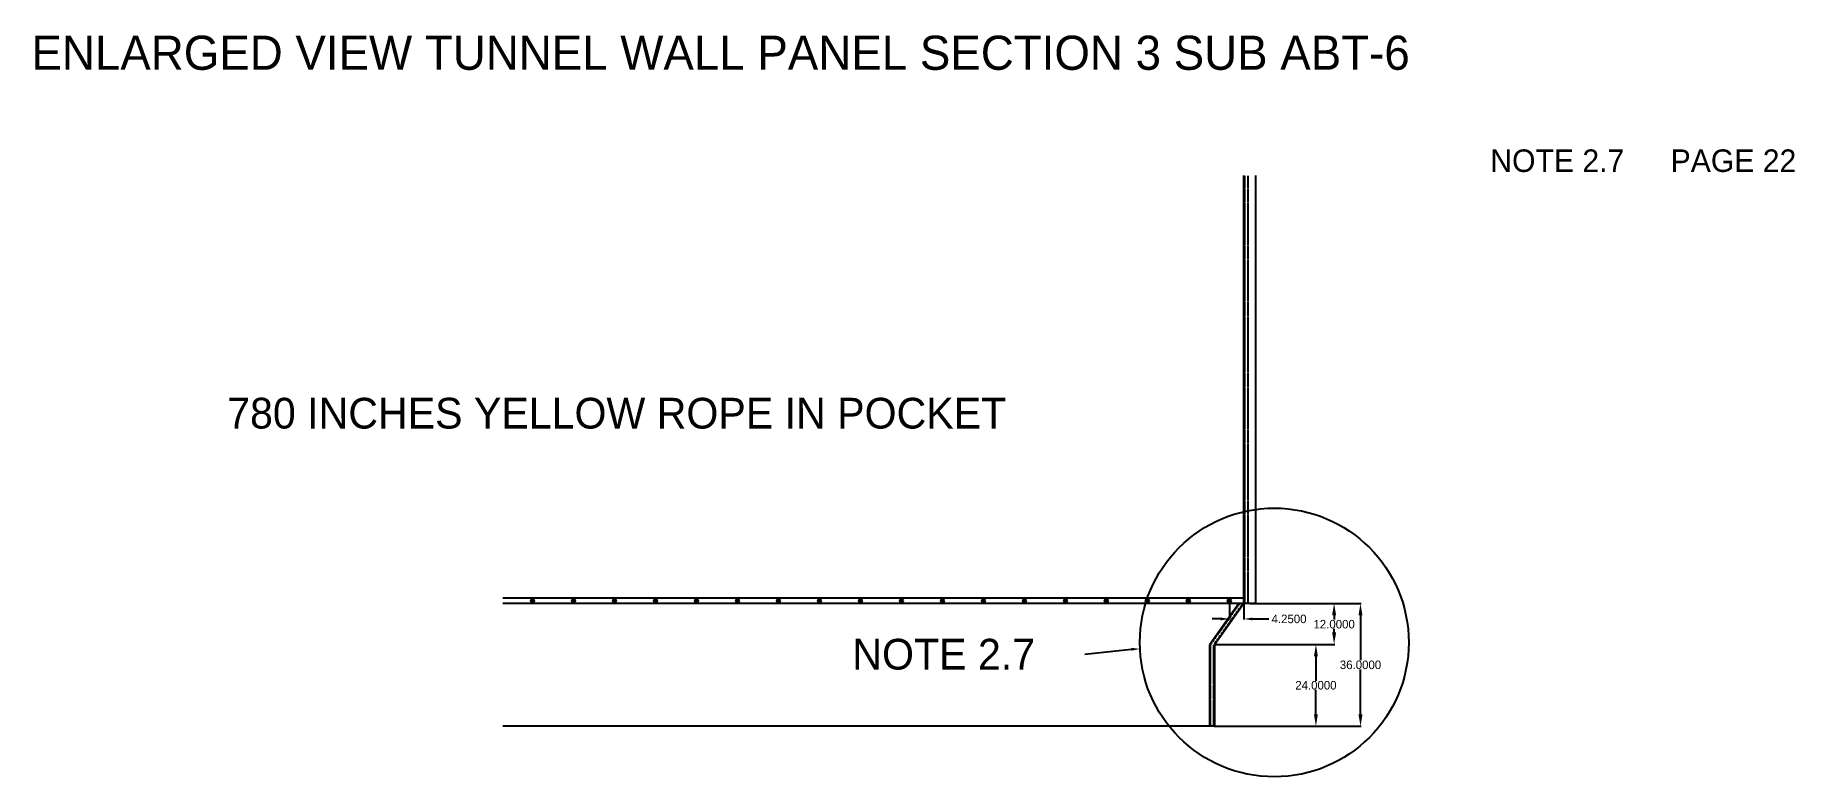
# Model space of a CAD drawing. Header units: inches. Extents: x -1914 to 19746, y -1697 to -663.
# Drawn here: x 6358 to 6873, y -1262 to -1044 of the extents above; entities that cross this region are included whole.
import ezdxf

# ---------------------------------------------------------------- set-up
doc = ezdxf.new("R2010")
doc.units = ezdxf.units.IN
doc.header["$MEASUREMENT"] = 0
doc.linetypes.add('HIDDEN', pattern=[0.375, 0.25, -0.125])
for name, color, linetype in [('FINISH', 1, 'Continuous'), ('GROMMET', 7, 'Continuous'), ('STECH', 7, 'HIDDEN'), ('TEXT', 7, 'Continuous'), ('WEBB', 5, 'Continuous')]:
    doc.layers.add(name, color=color, linetype=linetype)
doc.dimstyles.get("Standard").update_dxf_attribs({"dimtxt": 3.5, "dimasz": 3.5, "dimexe": 0.18, "dimexo": 0.0625, "dimgap": 0.09, "dimtad": 0, "dimtih": 1, "dimtoh": 1, "dimdec": 4, "dimzin": 0, "dimdsep": 46, "dimtxsty": 'Standard', "dimcen": 0.09, "dimadec": 0, "dimazin": 0, "dimtfac": 1, "dimtdec": 4, "dimtofl": 0, "dimtmove": 0, "dimatfit": 3, "dimfxl": 0, "dimtolj": 1, "dimtzin": 0, "dimarcsym": 0})

msp = doc.modelspace()

# ---------------------------------------------------------------- texts
at = {"layer": 'TEXT'}
for s, height, p in [('ENLARGED VIEW TUNNEL WALL PANEL SECTION 3 SUB ABT-6', 10, (6356.46596, -1054.51097)), ('780 INCHES YELLOW ROPE IN POCKET', 9, (6413.7661, -1159.59781)), ('NOTE 2.7', 9, (6596.78158, -1230.20452))]:
    msp.add_text(s, height=height, dxfattribs=at).set_placement(p)
at = {"layer": 'TEXT', "insert": (6783.53656, -1077.83512), "char_height": 6.6, "width": 210.3834797, "attachment_point": 1}
msp.add_mtext('NOTE 2.7^IPAGE 22', dxfattribs=at)

# ---------------------------------------------------------------- blocks, each defined once
blk = doc.blocks.new('*D159')
at = {"layer": 'DEFPOINTS', "color": 0}
for p in [(6707.15, -1210.08), (6711.4, -1210.08), (6711.4, -1215.38)]:
    blk.add_point(p, dxfattribs=at)
at = {"layer": 'TEXT', "color": 0, "lineweight": -2}
for p, q in [((6707.15, -1210.14), (6707.15, -1215.56)), ((6711.4, -1210.14), (6711.4, -1215.56)), ((6704.65, -1215.38), (6702.15, -1215.38)), ((6713.9, -1215.38), (6718.7, -1215.38))]:
    blk.add_line(p, q, dxfattribs=at)
at = {"layer": 'TEXT', "color": 0}
for points in [[(6704.65, -1214.96), (6704.65, -1215.79), (6707.15, -1215.38)], [(6713.9, -1214.96), (6713.9, -1215.79), (6711.4, -1215.38)]]:
    blk.add_solid(points, dxfattribs=at)
at = {"layer": 'TEXT', "color": 0, "insert": (6724.62, -1215.38), "char_height": 2.5, "attachment_point": 5}
blk.add_mtext('\\A1;4.2500', dxfattribs=at)
blk = doc.blocks.new('*D160')
at = {"layer": 'DEFPOINTS', "color": 0}
for p in [(6714.9, -1210.83), (6745.54, -1210.83), (6702.9, -1246.83)]:
    blk.add_point(p, dxfattribs=at)
at = {"layer": 'TEXT', "color": 0, "lineweight": -2}
for p, q in [((6714.96, -1210.83), (6745.72, -1210.83)), ((6745.54, -1214.33), (6745.54, -1227.49)), ((6745.54, -1243.33), (6745.54, -1230.17)), ((6702.96, -1246.83), (6745.72, -1246.83))]:
    blk.add_line(p, q, dxfattribs=at)
at = {"layer": 'TEXT', "color": 0}
for points in [[(6744.95, -1214.33), (6746.12, -1214.33), (6745.54, -1210.83)], [(6744.95, -1243.33), (6746.12, -1243.33), (6745.54, -1246.83)]]:
    blk.add_solid(points, dxfattribs=at)
at = {"layer": 'TEXT', "color": 0, "insert": (6745.54, -1228.83), "char_height": 2.5, "attachment_point": 5}
blk.add_mtext('\\A1;36.0000', dxfattribs=at)
blk = doc.blocks.new('*D161')
at = {"layer": 'DEFPOINTS', "color": 0}
for p in [(6702.9, -1222.83), (6702.65, -1246.83), (6732.49, -1246.83)]:
    blk.add_point(p, dxfattribs=at)
at = {"layer": 'TEXT', "color": 0, "lineweight": -2}
for p, q in [((6702.96, -1222.83), (6732.67, -1222.83)), ((6732.49, -1226.33), (6732.49, -1233.49)), ((6732.49, -1243.33), (6732.49, -1236.17)), ((6702.71, -1246.83), (6732.67, -1246.83))]:
    blk.add_line(p, q, dxfattribs=at)
at = {"layer": 'TEXT', "color": 0}
for points in [[(6731.91, -1226.33), (6733.07, -1226.33), (6732.49, -1222.83)], [(6731.91, -1243.33), (6733.07, -1243.33), (6732.49, -1246.83)]]:
    blk.add_solid(points, dxfattribs=at)
at = {"layer": 'TEXT', "color": 0, "insert": (6732.49, -1234.83), "char_height": 2.5, "attachment_point": 5}
blk.add_mtext('\\A1;24.0000', dxfattribs=at)
blk = doc.blocks.new('*D162')
at = {"layer": 'DEFPOINTS', "color": 0}
for p in [(6713.15, -1210.83), (6737.82, -1210.83), (6702.96, -1222.83)]:
    blk.add_point(p, dxfattribs=at)
at = {"layer": 'TEXT', "color": 0, "lineweight": -2}
for p, q in [((6713.21, -1210.83), (6738, -1210.83)), ((6737.82, -1214.33), (6737.82, -1215.59)), ((6737.82, -1219.33), (6737.82, -1218.27)), ((6703.02, -1222.83), (6738, -1222.83))]:
    blk.add_line(p, q, dxfattribs=at)
at = {"layer": 'TEXT', "color": 0}
for points in [[(6737.24, -1214.33), (6738.41, -1214.33), (6737.82, -1210.83)], [(6737.24, -1219.33), (6738.41, -1219.33), (6737.82, -1222.83)]]:
    blk.add_solid(points, dxfattribs=at)
at = {"layer": 'TEXT', "color": 0, "insert": (6737.82, -1216.93), "char_height": 2.5, "attachment_point": 5}
blk.add_mtext('\\A1;12.0000', dxfattribs=at)

# ---------------------------------------------------------------- dimensions: what is measured, and where the dimension line sits
at = {"layer": 'TEXT', "ltscale": 0.015}
dim = msp.add_linear_dim(base=(6711.39822, -1215.37559), p1=(6707.14822, -1210.08052), p2=(6711.39822, -1210.08052), angle=180, dimstyle='Standard', override={"dimscale": 1, "dimtxt": 2.5, "dimasz": 2.5}, dxfattribs=at)
dim.commit()
dim.dimension.update_dxf_attribs({"geometry": '*D159', "text_midpoint": (6724.61916, -1215.37559), "dimtype": 160})
at = {"layer": 'TEXT'}
for base, p1, p2, picture, middle in [((6745.53606, -1210.83052), (6702.89822, -1246.83052), (6714.89822, -1210.83052), '*D160', (6745.53606, -1228.83052)), ((6732.48937, -1246.83052), (6702.89822, -1222.83052), (6702.64822, -1246.83052), '*D161', (6732.48937, -1234.83052))]:
    dim = msp.add_linear_dim(base=base, p1=p1, p2=p2, angle=90, dimstyle='Standard', override={"dimtxt": 2.5}, dxfattribs=at)
    dim.commit()
    dim.dimension.update_dxf_attribs({"geometry": picture, "text_midpoint": middle})
dim = msp.add_linear_dim(base=(6737.82281, -1210.83052), p1=(6702.96072, -1222.83052), p2=(6713.14822, -1210.83052), angle=90, dimstyle='Standard', override={"dimtxt": 2.5}, dxfattribs=at)
dim.commit()
dim.dimension.update_dxf_attribs({"geometry": '*D162', "text_midpoint": (6737.82281, -1216.92754), "dimtype": 160})

# ---------------------------------------------------------------- linework, layer by layer
at = {"layer": 'FINISH'}
for p, q in [((6711.39822, -1210.83052), (6711.39822, -1085.48405)), ((6714.89822, -1210.83052), (6714.89822, -1085.48405)), ((6714.89822, -1210.83052), (6711.39822, -1210.83052)), ((6702.89822, -1246.83052), (6494.47911, -1246.83052))]:
    msp.add_line(p, q, dxfattribs=at)
at = {"layer": 'GROMMET'}
for centre, radius in [((6503.14822, -1210.08052), 0.5), ((6503.14822, -1210.08052), 0.25), ((6515.14822, -1210.08052), 0.5), ((6515.14822, -1210.08052), 0.25), ((6527.14822, -1210.08052), 0.5), ((6527.14822, -1210.08052), 0.25), ((6539.14822, -1210.08052), 0.5), ((6539.14822, -1210.08052), 0.25), ((6551.14822, -1210.08052), 0.5), ((6551.14822, -1210.08052), 0.25), ((6563.14822, -1210.08052), 0.5), ((6563.14822, -1210.08052), 0.25), ((6575.14822, -1210.08052), 0.5), ((6575.14822, -1210.08052), 0.25), ((6587.14822, -1210.08052), 0.5), ((6587.14822, -1210.08052), 0.25), ((6599.14822, -1210.08052), 0.5), ((6599.14822, -1210.08052), 0.25), ((6611.14822, -1210.08052), 0.5), ((6611.14822, -1210.08052), 0.25), ((6623.14822, -1210.08052), 0.5), ((6623.14822, -1210.08052), 0.25), ((6635.14822, -1210.08052), 0.5), ((6635.14822, -1210.08052), 0.25), ((6647.14822, -1210.08052), 0.5), ((6647.14822, -1210.08052), 0.25), ((6659.14822, -1210.08052), 0.5), ((6659.14822, -1210.08052), 0.25), ((6671.14822, -1210.08052), 0.5), ((6671.14822, -1210.08052), 0.25), ((6683.14822, -1210.08052), 0.5), ((6683.14822, -1210.08052), 0.25), ((6695.14822, -1210.08052), 0.5), ((6695.14822, -1210.08052), 0.25), ((6707.14822, -1210.08052), 0.5), ((6707.14822, -1210.08052), 0.25)]:
    msp.add_circle(centre, radius, dxfattribs=at)
at = {"layer": 'STECH', "ltscale": 0.015}
for p, q in [((6711.64822, -1210.83052), (6711.64822, -1085.48405)), ((6712.64822, -1210.83052), (6712.64822, -1085.48405)), ((6710.10222, -1210.97502), (6701.60222, -1222.97502)), ((6711.19421, -1210.68601), (6702.69421, -1222.68601)), ((6701.64822, -1246.83052), (6701.64822, -1222.83052)), ((6702.64822, -1246.83052), (6702.64822, -1222.83052))]:
    msp.add_line(p, q, dxfattribs=at)
at = {"layer": 'TEXT'}
msp.add_line((6664.83764, -1225.7311), (6678.48899, -1224.24383), dxfattribs=at)
msp.add_circle((6720.29983, -1222.27414), 39.35784, dxfattribs=at)
msp.add_solid([(6678.49956, -1224.66037), (6678.47841, -1223.8273), (6680.98818, -1224.18038)], dxfattribs=at)
at = {"layer": 'WEBB'}
for p, q in [((6711.39822, -1209.33052), (6494.47911, -1209.33052)), ((6711.39822, -1210.83052), (6494.47911, -1210.83052)), ((6709.89822, -1210.83052), (6701.39822, -1222.83052)), ((6711.39822, -1210.83052), (6702.89822, -1222.83052)), ((6701.39822, -1246.83052), (6701.39822, -1222.83052)), ((6702.89822, -1246.83052), (6702.89822, -1222.83052))]:
    msp.add_line(p, q, dxfattribs=at)

msp.set_redraw_order([(e.dxf.handle, doc.entitydb.next_handle()) for e in msp.query("TEXT MTEXT ATTDEF DIMENSION ARC_DIMENSION")])  # texts and dimensions are drawn at this point

doc.saveas('drawing.dxf')
